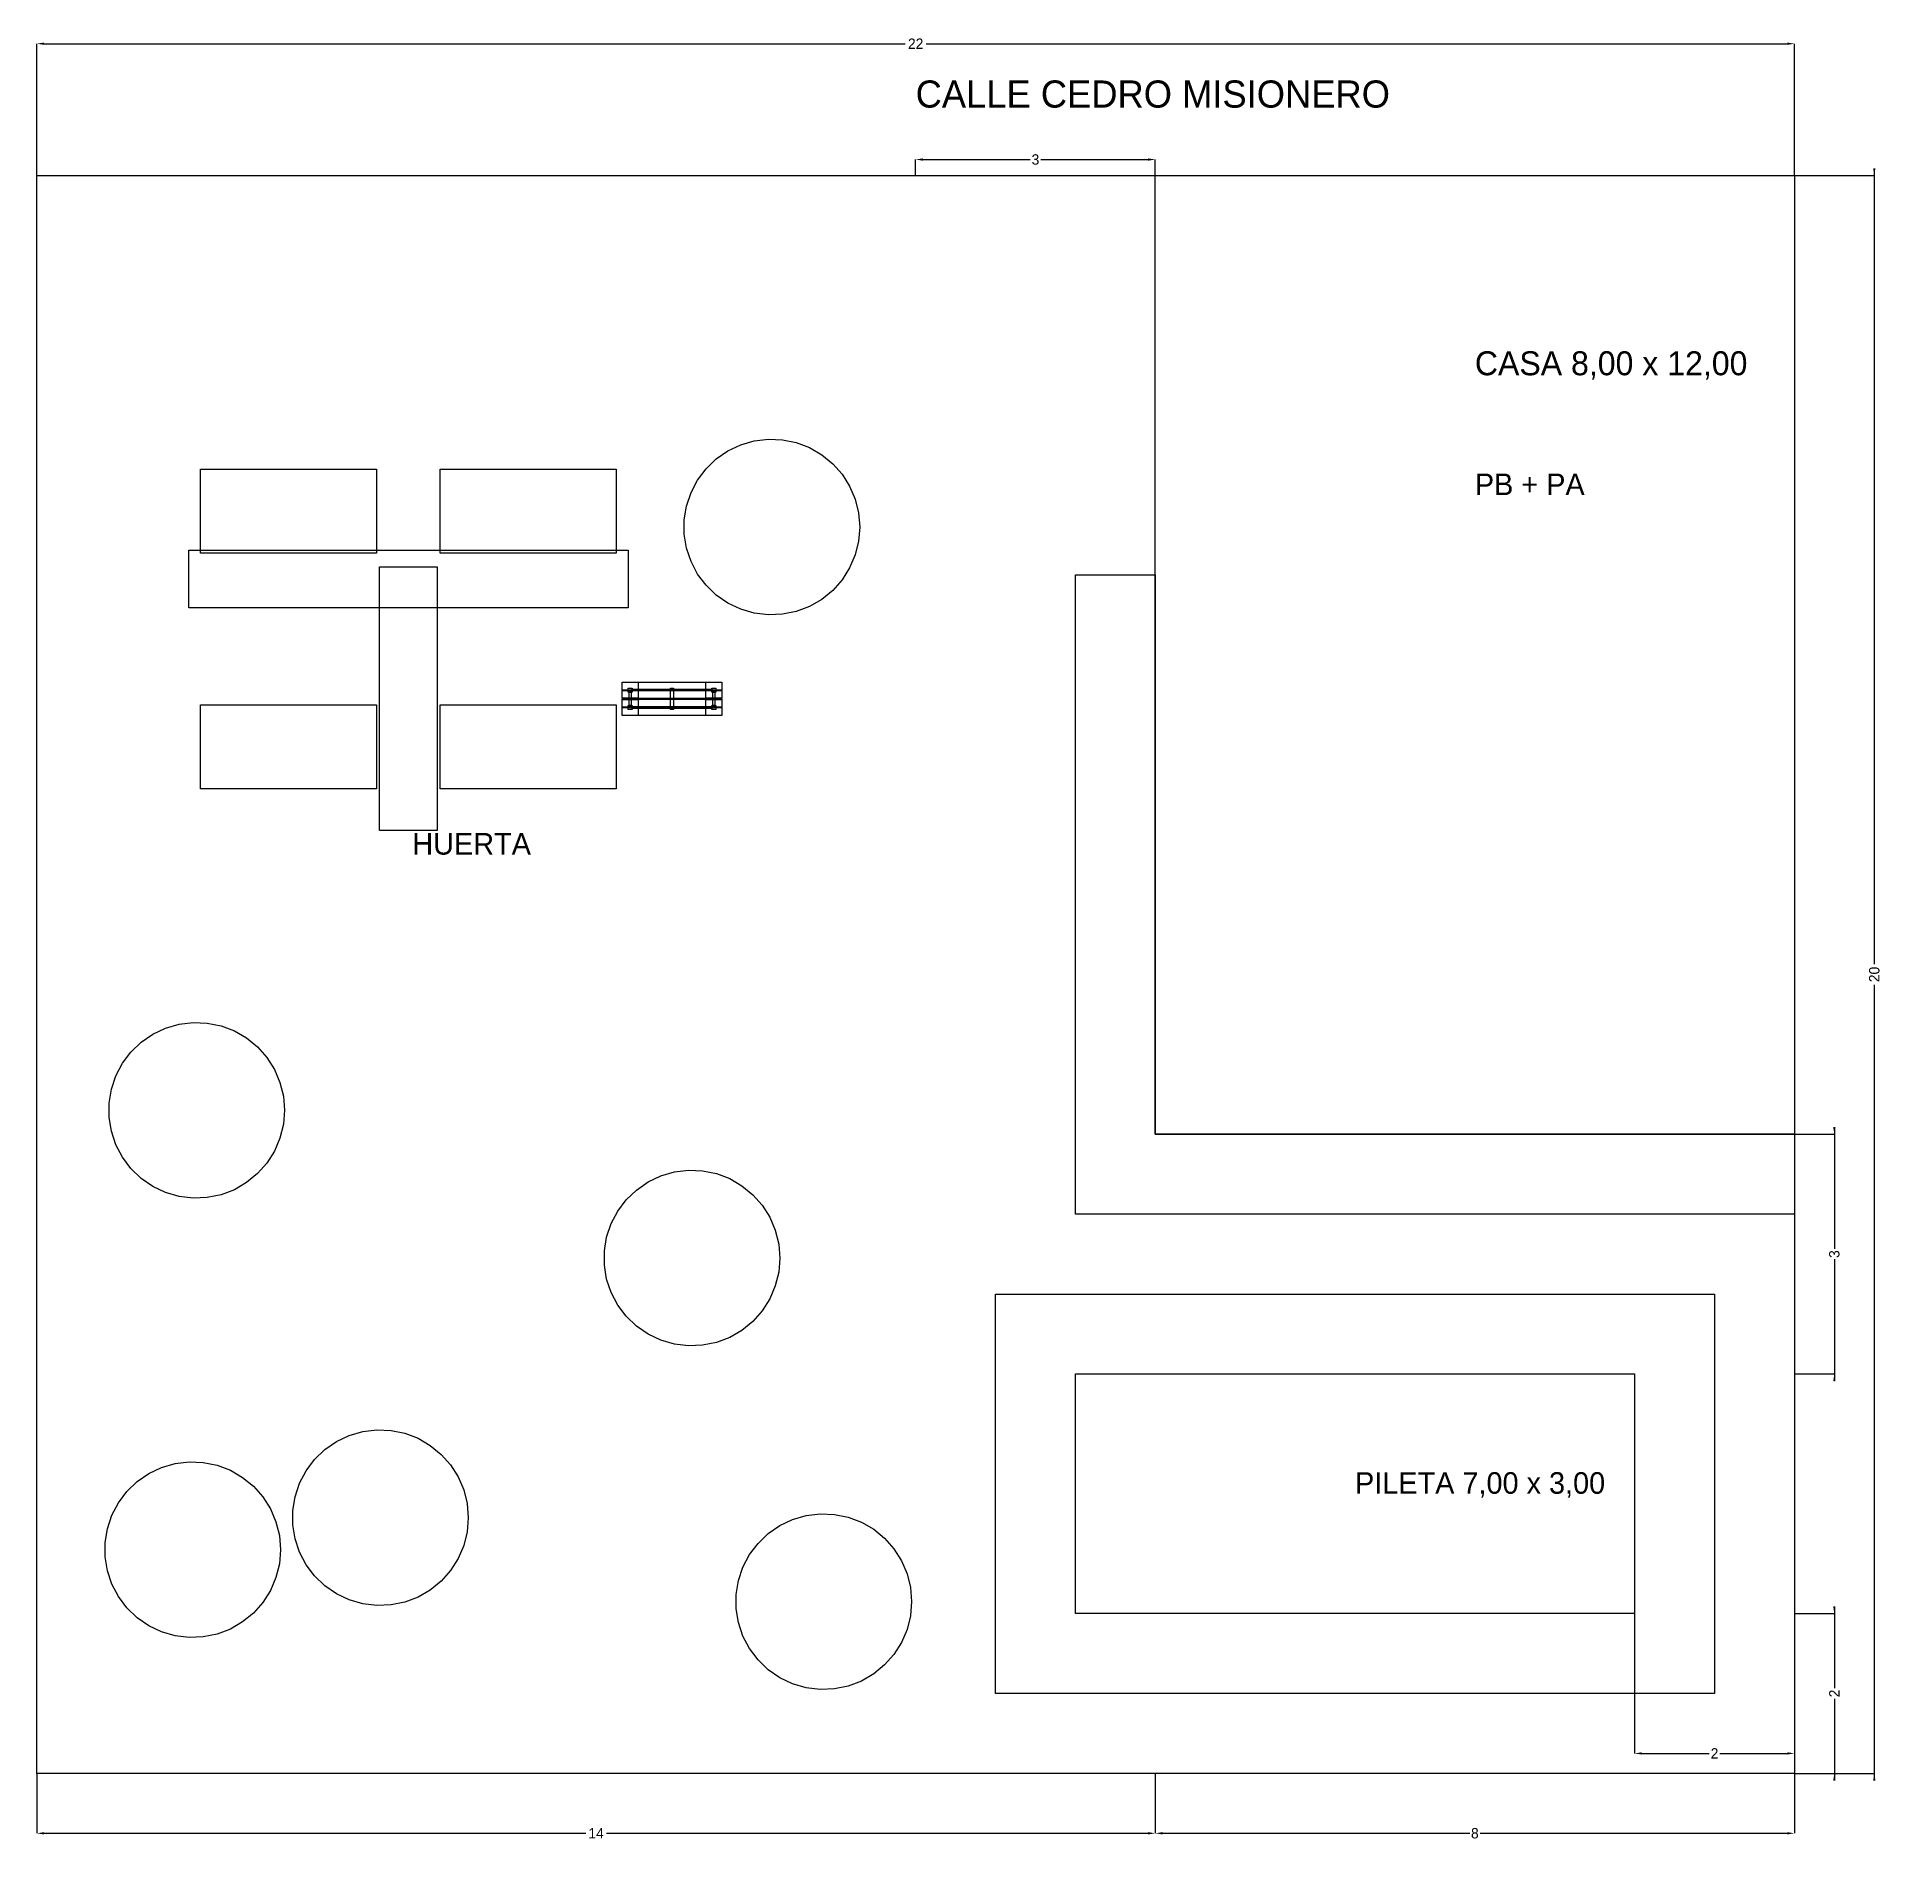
# Model space of a CAD drawing. Header units: metres. Extents: x 0 to 48.6, y -20.8 to 1.7.
# Drawn here: x 0 to 23.09, y -20.84 to 1.74 of the extents above; entities that cross this region are included whole.
import ezdxf

# ---------------------------------------------------------------- set-up
doc = ezdxf.new("R2010")
doc.units = ezdxf.units.M
for name, color, linetype in [('COTAS', 4, 'Continuous'), ('TEXTOS', 7, 'Continuous'), ('VISTA', 8, 'Continuous')]:
    doc.layers.add(name, color=color, linetype=linetype)
doc.dimstyles.get("Standard").update_dxf_attribs({"dimtxt": 2.5, "dimasz": 2.5, "dimexe": 1.25, "dimexo": 0.625, "dimtad": 1, "dimcen": 2.5, "dimazin": 3, "dimtfac": 1, "dimtmove": 0, "dimatfit": 3})

msp = doc.modelspace()

# ---------------------------------------------------------------- texts
at = {"layer": 'TEXTOS'}
for s, height, p in [('CALLE CEDRO MISIONERO', 0.34, (11, 0.85)), ('CASA 8,00 x 12,00', 0.3, (18, -2.5)), ('PB + PA', 0.27, (18, -4)), ('HUERTA', 0.27, (4.7, -8.5)), ('PILETA 7,00 x 3,00', 0.27, (16.5, -16.5))]:
    msp.add_text(s, height=height, dxfattribs=at).set_placement(p)

# ---------------------------------------------------------------- blocks, each defined once
blk = doc.blocks.new('_CLOSEDFILLED')
at = {"color": 0, "linetype": 'BYBLOCK'}
blk.add_solid([(-1, 0.16), (0, 0), (-1, -0.16)], dxfattribs=at)
blk = doc.blocks.new('*D1')
for p, q in [((0, 0), (0, 1.65)), ((0.09, 1.65), (10.87, 1.65)), ((11.13, 1.65), (21.91, 1.65)), ((22, 0), (22, 1.65))]:
    blk.add_line(p, q)
at = {"layer": 'Defpoints'}
for p in [(0, 1.65), (0, 0), (22, 0)]:
    blk.add_point(p, dxfattribs=at)
at = {"layer": 'COTAS', "xscale": 0.09, "yscale": 0.09, "rotation": 180}
blk.add_blockref('_CLOSEDFILLED', (0, 1.65), dxfattribs=at)
at = {"layer": 'COTAS', "xscale": 0.09, "yscale": 0.09}
blk.add_blockref('_CLOSEDFILLED', (22, 1.65), dxfattribs=at)
at = {"layer": 'COTAS', "insert": (11, 1.65), "char_height": 0.13, "attachment_point": 5}
blk.add_mtext('22', dxfattribs=at)
blk = doc.blocks.new('*D2')
for p, q in [((22, 0), (23, 0)), ((23, 0.09), (23, -9.87)), ((23, -10.13), (23, -20.09)), ((22, -20), (23, -20))]:
    blk.add_line(p, q)
at = {"layer": 'Defpoints'}
for p in [(22, 0), (23, 0), (22, -20)]:
    blk.add_point(p, dxfattribs=at)
at = {"layer": 'COTAS', "xscale": 0.09, "yscale": 0.09}
for p, rotation in [((23, 0), 270), ((23, -20), 90)]:
    blk.add_blockref('_CLOSEDFILLED', p, dxfattribs=dict(at, rotation=rotation))
at = {"layer": 'COTAS', "insert": (23, -10), "char_height": 0.13, "attachment_point": 5, "rotation": 90}
blk.add_mtext('20', dxfattribs=at)
blk = doc.blocks.new('*D3')
for p, q in [((0, -20), (0, -20.75)), ((14, -20), (14, -20.75)), ((0.09, -20.75), (6.87, -20.75)), ((7.13, -20.75), (13.91, -20.75))]:
    blk.add_line(p, q)
at = {"layer": 'Defpoints'}
for p in [(0, -20), (14, -20), (0, -20.75)]:
    blk.add_point(p, dxfattribs=at)
at = {"layer": 'COTAS', "xscale": 0.09, "yscale": 0.09, "rotation": 180}
blk.add_blockref('_CLOSEDFILLED', (0, -20.75), dxfattribs=at)
at = {"layer": 'COTAS', "xscale": 0.09, "yscale": 0.09}
blk.add_blockref('_CLOSEDFILLED', (14, -20.75), dxfattribs=at)
at = {"layer": 'COTAS', "insert": (7, -20.75), "char_height": 0.13, "attachment_point": 5}
blk.add_mtext('14', dxfattribs=at)
blk = doc.blocks.new('*D4')
for p, q in [((14, -20), (14, -20.75)), ((22, -20), (22, -20.75)), ((14.09, -20.75), (17.935, -20.75)), ((18.065, -20.75), (21.91, -20.75))]:
    blk.add_line(p, q)
at = {"layer": 'Defpoints'}
for p in [(14, -20), (22, -20), (14, -20.75)]:
    blk.add_point(p, dxfattribs=at)
at = {"layer": 'COTAS', "xscale": 0.09, "yscale": 0.09, "rotation": 180}
blk.add_blockref('_CLOSEDFILLED', (14, -20.75), dxfattribs=at)
at = {"layer": 'COTAS', "xscale": 0.09, "yscale": 0.09}
blk.add_blockref('_CLOSEDFILLED', (22, -20.75), dxfattribs=at)
at = {"layer": 'COTAS', "insert": (18, -20.75), "char_height": 0.13, "attachment_point": 5}
blk.add_mtext('8', dxfattribs=at)
blk = doc.blocks.new('*D5')
for p, q in [((22, -12), (22.5, -12)), ((22.5, -11.91), (22.5, -13.435)), ((22.5, -13.565), (22.5, -15.09)), ((22, -15), (22.5, -15))]:
    blk.add_line(p, q)
at = {"layer": 'Defpoints'}
for p in [(22, -12), (22.5, -12), (22, -15)]:
    blk.add_point(p, dxfattribs=at)
at = {"layer": 'COTAS', "xscale": 0.09, "yscale": 0.09}
for p, rotation in [((22.5, -12), 270), ((22.5, -15), 90)]:
    blk.add_blockref('_CLOSEDFILLED', p, dxfattribs=dict(at, rotation=rotation))
at = {"layer": 'COTAS', "insert": (22.5, -13.5), "char_height": 0.13, "attachment_point": 5, "rotation": 90}
blk.add_mtext('3', dxfattribs=at)
blk = doc.blocks.new('*D6')
for p, q in [((22, -18), (22.5, -18)), ((22.5, -17.91), (22.5, -18.935)), ((22.5, -19.065), (22.5, -20.09)), ((22, -20), (22.5, -20))]:
    blk.add_line(p, q)
at = {"layer": 'Defpoints'}
for p in [(22, -18), (22.5, -18), (22, -20)]:
    blk.add_point(p, dxfattribs=at)
at = {"layer": 'COTAS', "xscale": 0.09, "yscale": 0.09}
for p, rotation in [((22.5, -18), 270), ((22.5, -20), 90)]:
    blk.add_blockref('_CLOSEDFILLED', p, dxfattribs=dict(at, rotation=rotation))
at = {"layer": 'COTAS', "insert": (22.5, -19), "char_height": 0.13, "attachment_point": 5, "rotation": 90}
blk.add_mtext('2', dxfattribs=at)
blk = doc.blocks.new('*D7')
for p, q in [((20, -18), (20, -19.75)), ((22, -18), (22, -19.75)), ((20.09, -19.75), (20.935, -19.75)), ((21.065, -19.75), (21.91, -19.75))]:
    blk.add_line(p, q)
at = {"layer": 'Defpoints'}
for p in [(20, -18), (22, -18), (20, -19.75)]:
    blk.add_point(p, dxfattribs=at)
at = {"layer": 'COTAS', "xscale": 0.09, "yscale": 0.09, "rotation": 180}
blk.add_blockref('_CLOSEDFILLED', (20, -19.75), dxfattribs=at)
at = {"layer": 'COTAS', "xscale": 0.09, "yscale": 0.09}
blk.add_blockref('_CLOSEDFILLED', (22, -19.75), dxfattribs=at)
at = {"layer": 'COTAS', "insert": (21, -19.75), "char_height": 0.13, "attachment_point": 5}
blk.add_mtext('2', dxfattribs=at)
blk = doc.blocks.new('*D8')
for p, q in [((11, 0), (11, 0.2)), ((11.09, 0.2), (12.435, 0.2)), ((12.565, 0.2), (13.91, 0.2)), ((14, 0), (14, 0.2))]:
    blk.add_line(p, q)
at = {"layer": 'Defpoints'}
for p in [(11, 0.2), (11, 0), (14, 0)]:
    blk.add_point(p, dxfattribs=at)
at = {"layer": 'COTAS', "xscale": 0.09, "yscale": 0.09, "rotation": 180}
blk.add_blockref('_CLOSEDFILLED', (11, 0.2), dxfattribs=at)
at = {"layer": 'COTAS', "xscale": 0.09, "yscale": 0.09}
blk.add_blockref('_CLOSEDFILLED', (14, 0.2), dxfattribs=at)
at = {"layer": 'COTAS', "insert": (12.5, 0.2), "char_height": 0.13, "attachment_point": 5}
blk.add_mtext('3', dxfattribs=at)

# ---------------------------------------------------------------- dimensions: what is measured, and where the dimension line sits
at = {"layer": 'COTAS'}
for base, p1, p2, picture, middle in [((0, 1.65), (0, 0), (22, 0), '*D1', (11, 1.65)), ((11, 0.2), (11, 0), (14, 0), '*D8', (12.5, 0.2)), ((20, -19.75), (20, -18), (22, -18), '*D7', (21, -19.75)), ((0, -20.75), (0, -20), (14, -20), '*D3', (7, -20.75)), ((14, -20.75), (14, -20), (22, -20), '*D4', (18, -20.75))]:
    dim = msp.add_linear_dim(base=base, p1=p1, p2=p2, dimstyle='Standard', override={"dimtxt": 0.13, "dimasz": 0.09}, dxfattribs=at)
    dim.commit()
    dim.dimension.update_dxf_attribs({"geometry": picture, "text_midpoint": middle})
for base, p1, p2, picture, middle in [((23, 0), (22, 0), (22, -20), '*D2', (23, -10)), ((22.5, -12), (22, -12), (22, -15), '*D5', (22.5, -13.5)), ((22.5, -18), (22, -18), (22, -20), '*D6', (22.5, -19))]:
    dim = msp.add_linear_dim(base=base, p1=p1, p2=p2, angle=90, dimstyle='Standard', override={"dimtxt": 0.13, "dimasz": 0.09}, dxfattribs=at)
    dim.commit()
    dim.dimension.update_dxf_attribs({"geometry": picture, "text_midpoint": middle})

# ---------------------------------------------------------------- linework, layer by layer
at = {"layer": 'VISTA'}
for points in [[(0, 0), (22, 0), (22, -20), (0, -20)], [(14, 0), (22, 0), (22, -12), (14, -12)], [(10.3, -4.4), (10.286, -4.576), (10.243, -4.748), (10.174, -4.911), (10.079, -5.061), (9.962, -5.193), (9.825, -5.305), (9.672, -5.394), (9.506, -5.457), (9.333, -5.492), (9.156, -5.499), (8.98, -5.478), (8.81, -5.429), (8.65, -5.353), (8.504, -5.252), (8.377, -5.129), (8.27, -4.988), (8.188, -4.831), (8.132, -4.663), (8.104, -4.489), (8.104, -4.311), (8.132, -4.137), (8.188, -3.969), (8.27, -3.812), (8.377, -3.671), (8.504, -3.548), (8.65, -3.447), (8.81, -3.371), (8.98, -3.322), (9.156, -3.301), (9.333, -3.308), (9.506, -3.343), (9.672, -3.406), (9.825, -3.495), (9.962, -3.607), (10.079, -3.739), (10.174, -3.889), (10.243, -4.052), (10.286, -4.224), (10.3, -4.4)], [(2.05, -3.675), (4.25, -3.675), (4.25, -4.725), (2.05, -4.725)], [(5.05, -3.675), (7.25, -3.675), (7.25, -4.725), (5.05, -4.725)], [(1.9, -4.69), (7.4, -4.69), (7.4, -5.41), (1.9, -5.41)], [(4.29, -4.9), (5.01, -4.9), (5.01, -8.2), (4.29, -8.2)], [(13, -5), (14, -5), (14, -12), (22, -12), (22, -13), (13, -13)], [(7.325, -6.34), (8.575, -6.34), (8.575, -6.441), (7.325, -6.441)], [(7.325, -6.34), (7.525, -6.34), (7.525, -6.54), (7.325, -6.54)], [(7.325, -6.34), (7.525, -6.34), (7.525, -6.54), (7.325, -6.54)], [(7.325, -6.447), (8.575, -6.447), (8.575, -6.547), (7.325, -6.547)], [(7.4, -6.415), (7.45, -6.415), (7.45, -6.465), (7.4, -6.465)], [(7.4, -6.415), (7.45, -6.415), (7.45, -6.465), (7.4, -6.465)], [(7.45, -6.428), (8.45, -6.428), (8.45, -6.452), (7.45, -6.452)], [(7.93, -6.415), (7.97, -6.415), (7.97, -6.685), (7.93, -6.685)], [(8.375, -6.34), (8.575, -6.34), (8.575, -6.54), (8.375, -6.54)], [(8.375, -6.34), (8.575, -6.34), (8.575, -6.54), (8.375, -6.54)], [(8.45, -6.415), (8.5, -6.415), (8.5, -6.465), (8.45, -6.465)], [(8.45, -6.415), (8.5, -6.415), (8.5, -6.465), (8.45, -6.465)], [(2.05, -6.625), (4.25, -6.625), (4.25, -7.675), (2.05, -7.675)], [(5.05, -6.625), (7.25, -6.625), (7.25, -7.675), (5.05, -7.675)], [(7.325, -6.553), (8.575, -6.553), (8.575, -6.654), (7.325, -6.654)], [(7.325, -6.56), (7.525, -6.56), (7.525, -6.76), (7.325, -6.76)], [(7.325, -6.56), (7.525, -6.56), (7.525, -6.76), (7.325, -6.76)], [(7.325, -6.66), (8.575, -6.66), (8.575, -6.76), (7.325, -6.76)], [(7.4, -6.635), (7.45, -6.635), (7.45, -6.685), (7.4, -6.685)], [(7.4, -6.635), (7.45, -6.635), (7.45, -6.685), (7.4, -6.685)], [(7.412, -6.465), (7.437, -6.465), (7.437, -6.635), (7.412, -6.635)], [(7.45, -6.648), (8.45, -6.648), (8.45, -6.673), (7.45, -6.673)], [(8.375, -6.56), (8.575, -6.56), (8.575, -6.76), (8.375, -6.76)], [(8.375, -6.56), (8.575, -6.56), (8.575, -6.76), (8.375, -6.76)], [(8.45, -6.635), (8.5, -6.635), (8.5, -6.685), (8.45, -6.685)], [(8.45, -6.635), (8.5, -6.635), (8.5, -6.685), (8.45, -6.685)], [(8.462, -6.465), (8.487, -6.465), (8.487, -6.635), (8.462, -6.635)], [(3.1, -11.7), (3.086, -11.876), (3.043, -12.048), (2.974, -12.211), (2.879, -12.361), (2.762, -12.493), (2.625, -12.605), (2.472, -12.694), (2.306, -12.757), (2.133, -12.792), (1.956, -12.799), (1.78, -12.778), (1.61, -12.729), (1.45, -12.653), (1.304, -12.552), (1.177, -12.429), (1.07, -12.288), (0.988, -12.131), (0.932, -11.963), (0.904, -11.789), (0.904, -11.611), (0.932, -11.437), (0.988, -11.269), (1.07, -11.112), (1.177, -10.971), (1.304, -10.848), (1.45, -10.747), (1.61, -10.671), (1.78, -10.622), (1.956, -10.601), (2.133, -10.608), (2.306, -10.643), (2.472, -10.706), (2.625, -10.795), (2.762, -10.907), (2.879, -11.039), (2.974, -11.189), (3.043, -11.352), (3.086, -11.524), (3.1, -11.7)], [(9.3, -13.55), (9.286, -13.726), (9.243, -13.898), (9.174, -14.061), (9.079, -14.211), (8.962, -14.343), (8.825, -14.455), (8.672, -14.544), (8.506, -14.607), (8.333, -14.642), (8.156, -14.649), (7.98, -14.628), (7.81, -14.579), (7.65, -14.503), (7.504, -14.402), (7.377, -14.279), (7.27, -14.138), (7.188, -13.981), (7.132, -13.813), (7.104, -13.639), (7.104, -13.461), (7.132, -13.287), (7.188, -13.119), (7.27, -12.962), (7.377, -12.821), (7.504, -12.698), (7.65, -12.597), (7.81, -12.521), (7.98, -12.472), (8.156, -12.451), (8.333, -12.458), (8.506, -12.493), (8.672, -12.556), (8.825, -12.645), (8.962, -12.757), (9.079, -12.889), (9.174, -13.039), (9.243, -13.202), (9.286, -13.374), (9.3, -13.55)], [(12, -14), (21, -14), (21, -19), (12, -19)], [(13, -15), (20, -15), (20, -18), (13, -18)], [(5.4, -16.8), (5.386, -16.976), (5.343, -17.148), (5.274, -17.311), (5.179, -17.461), (5.062, -17.593), (4.925, -17.705), (4.772, -17.794), (4.606, -17.857), (4.433, -17.892), (4.256, -17.899), (4.08, -17.878), (3.91, -17.829), (3.75, -17.753), (3.604, -17.652), (3.477, -17.529), (3.37, -17.388), (3.288, -17.231), (3.232, -17.063), (3.204, -16.889), (3.204, -16.711), (3.232, -16.537), (3.288, -16.369), (3.37, -16.212), (3.477, -16.071), (3.604, -15.948), (3.75, -15.847), (3.91, -15.771), (4.08, -15.722), (4.256, -15.701), (4.433, -15.708), (4.606, -15.743), (4.772, -15.806), (4.925, -15.895), (5.062, -16.007), (5.179, -16.139), (5.274, -16.289), (5.343, -16.452), (5.386, -16.624), (5.4, -16.8)], [(3.05, -17.2), (3.036, -17.376), (2.993, -17.548), (2.924, -17.711), (2.829, -17.861), (2.712, -17.993), (2.575, -18.105), (2.422, -18.194), (2.256, -18.257), (2.083, -18.292), (1.906, -18.299), (1.73, -18.278), (1.56, -18.229), (1.4, -18.153), (1.254, -18.052), (1.127, -17.929), (1.02, -17.788), (0.938, -17.631), (0.882, -17.463), (0.854, -17.289), (0.854, -17.111), (0.882, -16.937), (0.938, -16.769), (1.02, -16.612), (1.127, -16.471), (1.254, -16.348), (1.4, -16.247), (1.56, -16.171), (1.73, -16.122), (1.906, -16.101), (2.083, -16.108), (2.256, -16.143), (2.422, -16.206), (2.575, -16.295), (2.712, -16.407), (2.829, -16.539), (2.924, -16.689), (2.993, -16.852), (3.036, -17.024), (3.05, -17.2)], [(10.95, -17.85), (10.936, -18.026), (10.893, -18.198), (10.824, -18.361), (10.729, -18.511), (10.612, -18.643), (10.475, -18.755), (10.322, -18.844), (10.156, -18.907), (9.983, -18.942), (9.806, -18.949), (9.63, -18.928), (9.46, -18.879), (9.3, -18.803), (9.154, -18.702), (9.027, -18.579), (8.92, -18.438), (8.838, -18.281), (8.782, -18.113), (8.754, -17.939), (8.754, -17.761), (8.782, -17.587), (8.838, -17.419), (8.92, -17.262), (9.027, -17.121), (9.154, -16.998), (9.3, -16.897), (9.46, -16.821), (9.63, -16.772), (9.806, -16.751), (9.983, -16.758), (10.156, -16.793), (10.322, -16.856), (10.475, -16.945), (10.612, -17.057), (10.729, -17.189), (10.824, -17.339), (10.893, -17.502), (10.936, -17.674), (10.95, -17.85)]]:
    msp.add_lwpolyline(points, close=True, dxfattribs=at)

msp.set_redraw_order([(e.dxf.handle, doc.entitydb.next_handle()) for e in msp.query("TEXT MTEXT ATTDEF DIMENSION ARC_DIMENSION")])  # texts and dimensions are drawn at this point

doc.saveas('drawing.dxf')
